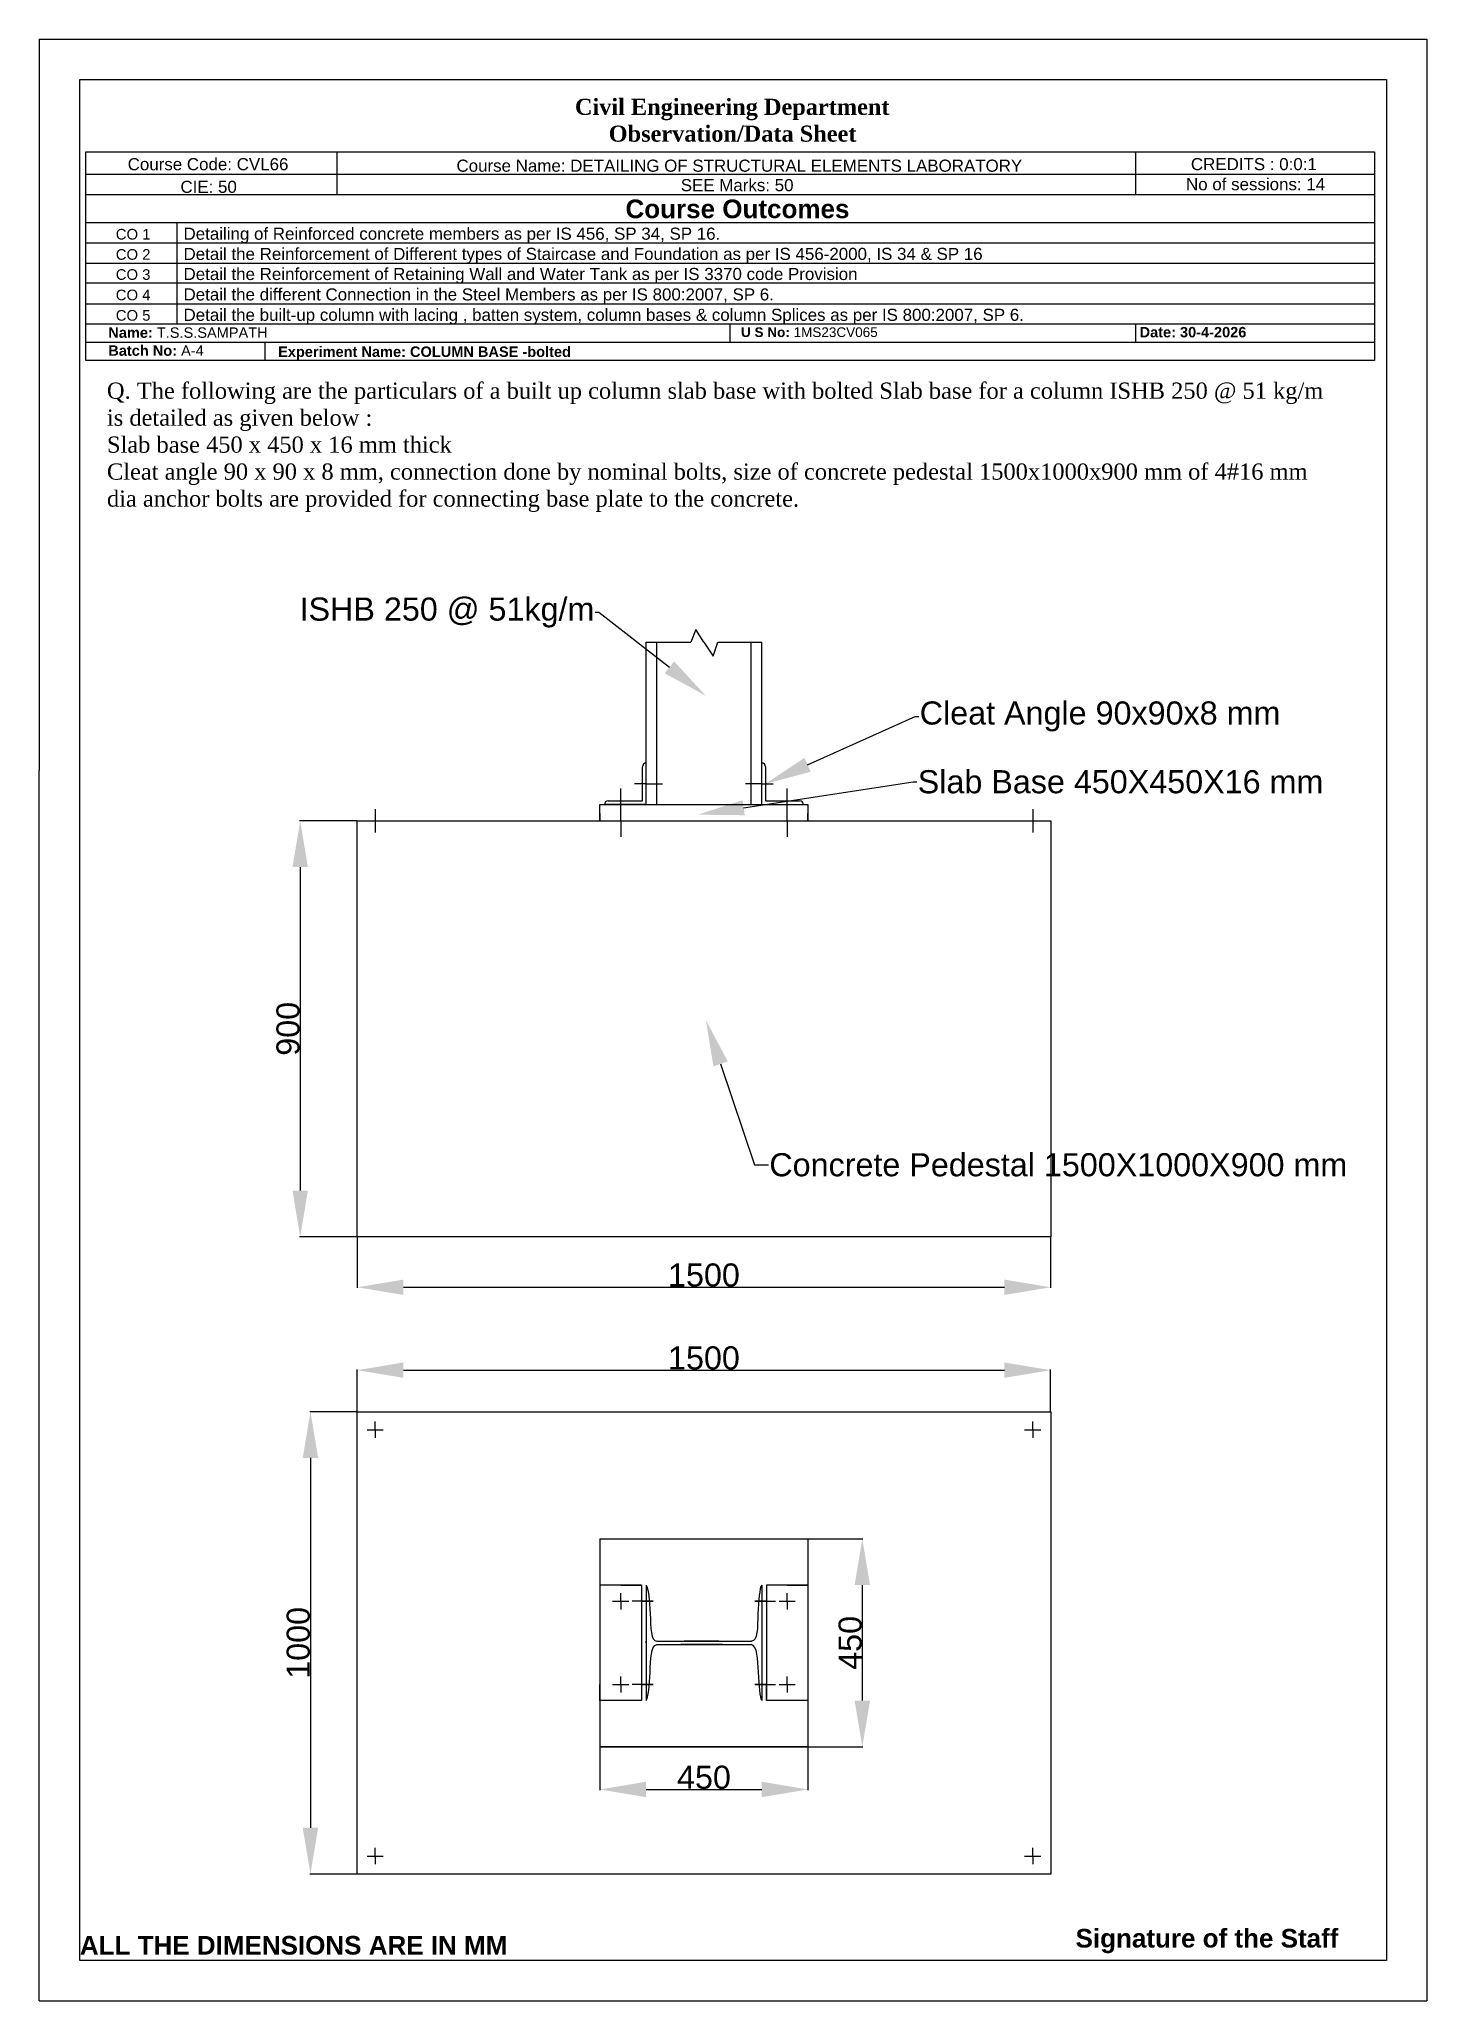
# Model space of a CAD drawing. Header units: millimetres. Extents: x 868 to 41290, y -4185 to 3706.
# Drawn here: x 28549 to 31550, y -3793 to 450 of the extents above; entities that cross this region are included whole.
import ezdxf
from ezdxf import colors
from ezdxf.entities.mleader import LeaderData, LeaderLine
from ezdxf.math import Vec2, Vec3

# ---------------------------------------------------------------- set-up
doc = ezdxf.new("R2010")
doc.units = ezdxf.units.MM
doc.styles.get("Standard").update_dxf_attribs({"font": 'arial.ttf'})
doc.dimstyles.new('ISO-25', dxfattribs={"dimtxt": 25, "dimasz": 10, "dimexe": 1.25, "dimexo": 0.625, "dimtad": 1, "dimdsep": 46, "dimtxsty": 'Standard', "dimcen": 2.5, "dimadec": 0, "dimazin": 0, "dimtfac": 1, "dimtmove": 0, "dimatfit": 3, "dimfxl": 1, "dimarcsym": 0})

msp = doc.modelspace()

# ---------------------------------------------------------------- texts
at = {"attachment_point": 1}
for s, width, gutter_width, insert, char_height in [('\\pxqc;{\\fBookman Old Style|b0|i0|c0|p18;\\H1.16667x;         \\fBookman Old Style|b1|i0|c0|p18;\\H1.14285x;       Civil Engineering Department\\P               Observation/Data Sheet}', 1325.53707, 130.506, (29286.995, 321.642), 26.101181), ('Course Code: CVL66', 1226.22337, 130.954, (28739.807, 193.236), 26.19086), ('Course Name: DETAILING OF STRUCTURAL ELEMENTS LABORATORY', 1226.22337, 130.954, (29451.084, 190.025), 26.19086), ('CREDITS : 0:0:1', 1226.22337, 130.954, (31039.769, 193.403), 26.19086), ('CIE: 50', 1226.22337, 130.954, (28853.968, 144.29), 26.1909), ('SEE Marks: 50', 1226.22337, 130.954, (29936.224, 147.942), 26.19086), ('No of sessions: 14', 1226.22337, 130.954, (31029.18, 149.921), 26.19086), ('{\\fArial|b1|i0|c0|p34;Course Outcomes}', 1226.22337, 130.954, (29816.734, 103.629), 40.26032), ('Detailing of Reinforced concrete members as per IS 456, SP 34, SP 16.', 1226.22337, 130.954, (28860.637, 42.926), 26.19086), ('CO 1', 1077.49699, 115.071, (28714.101, 40.138), 23.0142), ('Detail the Reinforcement of Different types of Staircase and Foundation as per IS 456-2000, IS 34 & SP 16', 2118.8861, 130.954, (28860.637, -0.839), 26.190859), ('CO 2', 1077.49699, 115.071, (28714.101, -3.627), 23.0142), ('CO 3', 1077.49699, 115.071, (28714.101, -47.035), 23.0142), ('Detail the Reinforcement of Retaining Wall and Water Tank as per IS 3370 code Provision', 1846.75797, 130.954, (28860.637, -44.247), 26.19086), ('CO 4', 1077.49699, 115.071, (28714.101, -91.226), 23.0142), ('Detail the different Connection in the Steel Members as per IS 800:2007, SP 6.', 1613.7998, 130.954, (28860.637, -88.438), 26.19086), ('CO 5', 1077.49699, 115.071, (28714.101, -135.391), 23.0142), ('Detail the built-up column with lacing , batten system, column bases & column Splices as per IS 800:2007, SP 6.', 2174.54867, 130.954, (28860.637, -132.603), 26.190859), ('{\\fArial|b1|i0|c0|p34;Name: }T.S.S.SAMPATH', 1226.22337, 130.954, (28697.915, -172.895), 22.54578), ('{\\fArial|b1|i0|c0|p34;Batch No: }A-4', 1226.22337, 130.954, (28697.915, -211.786), 22.54578), ('{\\fArial|b1|i0|c0|p34;U S No: }1MS23CV065', 1226.22337, 130.954, (30066.573, -172.81), 20.93536), ('{\\fArial|b1|i0|c0|p34;Date: 30-4-2026}', 1226.22337, 130.954, (30928.69, -171.91), 22.54578), ('{\\fArial|b1|i0|c0|p34;Experiment Name: COLUMN BASE -bolted}', 1226.22337, 130.954, (29065.247, -214.217), 22.54578), ('{\\fBookman Old Style|b0|i0|c0|p18;Q. The following are the particulars of a built up column slab base with bolted Slab base for a column ISHB 250 @ 51 kg/m is detailed as given below : \\PSlab base 450 x 450 x 16 mm thick \\PCleat angle 90 x 90 x 8 mm, connection done by nominal bolts, size of concrete pedestal 1500x1000x900 mm of 4#16 mm dia anchor bolts are provided for connecting base plate to the concrete.}', 2659.15061, 12.5, (28694.995, -292.27), 35), ('{\\fArial|b1|i0|c0|p34;Signature of the Staff}', 1226.22337, 130.954, (30790.294, -3637.274), 40.26032), ('{\\fArial|b1|i0|c0|p34;ALL THE DIMENSIONS ARE IN MM}', 1226.22337, 130.954, (28636.389, -3652.541), 40.26032)]:
    msp.add_mtext_dynamic_manual_height_columns(s, width=width, gutter_width=gutter_width, heights=[0], dxfattribs=dict(at, insert=insert, char_height=char_height))

# ---------------------------------------------------------------- blocks, each defined once
blk = doc.blocks.new('*D32')
at = {"color": 0, "lineweight": -2, "transparency": 16777216}
for p, q in [((29235.8, -1240.2), (29111.8, -1240.2)), ((29113, -1340.2), (29113, -2040.2)), ((29235.8, -2140.2), (29111.8, -2140.2))]:
    blk.add_line(p, q, dxfattribs=at)
for points in [[(29096.4, -1340.2), (29129.7, -1340.2), (29113, -1240.2)], [(29096.4, -2040.2), (29129.7, -2040.2), (29113, -2140.2)]]:
    blk.add_solid(points, dxfattribs=at)
at = {"layer": 'Defpoints', "color": 0, "lineweight": -2, "transparency": 16777216}
for p in [(29236.4, -1240.2), (29113, -2140.2), (29236.4, -2140.2)]:
    blk.add_point(p, dxfattribs=at)
at = {"color": 0, "transparency": 16777216, "insert": (29086.9, -1690.2), "char_height": 50, "attachment_point": 5, "rotation": 90}
blk.add_mtext('900', dxfattribs=at)
blk = doc.blocks.new('*D33')
at = {"color": 0, "lineweight": -2, "transparency": 16777216}
for p, q in [((29236.4, -2140.8), (29236.4, -2250.5)), ((30736.4, -2140.8), (30736.4, -2250.5)), ((29336.4, -2249.3), (30636.4, -2249.3))]:
    blk.add_line(p, q, dxfattribs=at)
for points in [[(29336.4, -2232.6), (29336.4, -2265.9), (29236.4, -2249.3)], [(30636.4, -2232.6), (30636.4, -2265.9), (30736.4, -2249.3)]]:
    blk.add_solid(points, dxfattribs=at)
at = {"layer": 'Defpoints', "color": 0, "lineweight": -2, "transparency": 16777216}
for p in [(29236.4, -2140.2), (30736.4, -2140.2), (30736.4, -2249.3)]:
    blk.add_point(p, dxfattribs=at)
at = {"color": 0, "transparency": 16777216, "insert": (29986.4, -2223.1), "char_height": 50, "attachment_point": 5}
blk.add_mtext('1500', dxfattribs=at)
blk = doc.blocks.new('*D34')
at = {"color": 0, "lineweight": -2, "transparency": 16777216}
for p, q in [((29236.4, -2517.9), (29236.4, -2427.3)), ((29336.4, -2428.6), (30636.4, -2428.6)), ((30736.4, -2517.9), (30736.4, -2427.3))]:
    blk.add_line(p, q, dxfattribs=at)
for points in [[(29336.4, -2411.9), (29336.4, -2445.2), (29236.4, -2428.6)], [(30636.4, -2411.9), (30636.4, -2445.2), (30736.4, -2428.6)]]:
    blk.add_solid(points, dxfattribs=at)
at = {"layer": 'Defpoints', "color": 0, "lineweight": -2, "transparency": 16777216}
for p in [(30736.4, -2428.6), (29236.4, -2518.5), (30736.4, -2518.5)]:
    blk.add_point(p, dxfattribs=at)
at = {"color": 0, "transparency": 16777216, "insert": (29986.4, -2402.4), "char_height": 50, "attachment_point": 5}
blk.add_mtext('1500', dxfattribs=at)
blk = doc.blocks.new('*D35')
at = {"color": 0, "lineweight": -2, "transparency": 16777216}
for p, q in [((29235.8, -2518.5), (29134, -2518.5)), ((29135.2, -2618.5), (29135.2, -3418.5)), ((29235.8, -3518.5), (29134, -3518.5))]:
    blk.add_line(p, q, dxfattribs=at)
for points in [[(29118.5, -2618.5), (29151.9, -2618.5), (29135.2, -2518.5)], [(29118.5, -3418.5), (29151.9, -3418.5), (29135.2, -3518.5)]]:
    blk.add_solid(points, dxfattribs=at)
at = {"layer": 'Defpoints', "color": 0, "lineweight": -2, "transparency": 16777216}
for p in [(29236.4, -2518.5), (29135.2, -3518.5), (29236.4, -3518.5)]:
    blk.add_point(p, dxfattribs=at)
at = {"color": 0, "transparency": 16777216, "insert": (29109.1, -3018.5), "char_height": 50, "attachment_point": 5, "rotation": 90}
blk.add_mtext('1000', dxfattribs=at)
blk = doc.blocks.new('*D36')
at = {"color": 0, "lineweight": -2, "transparency": 16777216}
for p, q in [((29761.4, -3244.1), (29761.4, -3336.9)), ((30211.4, -3244.1), (30211.4, -3336.9)), ((29861.4, -3335.6), (30111.4, -3335.6))]:
    blk.add_line(p, q, dxfattribs=at)
for points in [[(29861.4, -3318.9), (29861.4, -3352.3), (29761.4, -3335.6)], [(30111.4, -3318.9), (30111.4, -3352.3), (30211.4, -3335.6)]]:
    blk.add_solid(points, dxfattribs=at)
at = {"layer": 'Defpoints', "color": 0, "lineweight": -2, "transparency": 16777216}
for p in [(29761.4, -3243.5), (30211.4, -3243.5), (30211.4, -3335.6)]:
    blk.add_point(p, dxfattribs=at)
at = {"color": 0, "transparency": 16777216, "insert": (29986.4, -3309.5), "char_height": 50, "attachment_point": 5}
blk.add_mtext('450', dxfattribs=at)
blk = doc.blocks.new('*D37')
at = {"color": 0, "lineweight": -2, "transparency": 16777216}
for p, q in [((30212.1, -2793.5), (30330.3, -2793.5)), ((30329, -2893.5), (30329, -3143.5)), ((30214.4, -3243.5), (30330.3, -3243.5))]:
    blk.add_line(p, q, dxfattribs=at)
for points in [[(30312.3, -2893.5), (30345.7, -2893.5), (30329, -2793.5)], [(30312.3, -3143.5), (30345.7, -3143.5), (30329, -3243.5)]]:
    blk.add_solid(points, dxfattribs=at)
at = {"layer": 'Defpoints', "color": 0, "lineweight": -2, "transparency": 16777216}
for p in [(30211.4, -2793.5), (30213.8, -3243.5), (30329, -3243.5)]:
    blk.add_point(p, dxfattribs=at)
at = {"color": 0, "transparency": 16777216, "insert": (30302.9, -3018.5), "char_height": 50, "attachment_point": 5, "rotation": 90}
blk.add_mtext('450', dxfattribs=at)

# ---------------------------------------------------------------- dimensions: what is measured, and where the dimension line sits
for base, p1, p2, picture, middle in [((29113.021, -2140.192), (29236.435, -1240.192), (29236.435, -2140.192), '*D32', (29086.868, -1690.192)), ((29135.215, -3518.508), (29236.435, -2518.508), (29236.435, -3518.508), '*D35', (29109.062, -3018.508)), ((30329.013, -3243.508), (30211.435, -2793.508), (30213.79, -3243.508), '*D37', (30302.859, -3018.508))]:
    dim = msp.add_linear_dim(base=base, p1=p1, p2=p2, angle=90, dimstyle='ISO-25', override={"dimtxt": 50, "dimasz": 100})
    dim.commit()
    dim.dimension.update_dxf_attribs({"geometry": picture, "text_midpoint": middle})
for base, p1, p2, picture, middle in [((30736.435, -2249.263), (29236.435, -2140.192), (30736.435, -2140.192), '*D33', (29986.435, -2223.11)), ((30736.435, -2428.582), (29236.435, -2518.508), (30736.435, -2518.508), '*D34', (29986.435, -2402.428)), ((30211.435, -3335.612), (29761.435, -3243.508), (30211.435, -3243.508), '*D36', (29986.435, -3309.459))]:
    dim = msp.add_linear_dim(base=base, p1=p1, p2=p2, dimstyle='ISO-25', override={"dimtxt": 50, "dimasz": 100})
    dim.commit()
    dim.dimension.update_dxf_attribs({"geometry": picture, "text_midpoint": middle})

# ---------------------------------------------------------------- linework, layer by layer
for p, q in [((28548.511, 450.448), (31550.008, 450.448)), ((28548.511, 450.448), (28548.511, -1131.132)), ((31550.008, 450.448), (31550.008, -3792.695)), ((29192.206, 206.815), (29192.206, 113.856)), ((30920.073, 206.815), (30920.073, 113.856)), ((28649.284, 158.557), (31436.752, 158.557)), ((31436.752, 113.856), (28649.284, 113.856)), ((28649.284, 53.848), (31436.752, 53.848)), ((28846.33, 53.848), (28846.33, 9.38)), ((31436.752, 9.38), (28649.284, 9.38)), ((28846.33, 9.38), (28846.33, -33.682)), ((28649.284, -33.682), (31436.752, -33.682)), ((28846.33, -33.682), (28846.33, -77.436)), ((31436.752, -77.436), (28649.284, -77.436)), ((28846.33, -77.436), (28846.33, -122.065)), ((28649.284, -122.065), (31436.752, -122.065)), ((28846.33, -122.065), (28846.33, -165.764)), ((31436.752, -165.764), (28649.284, -165.764)), ((30042.797, -204.781), (30042.797, -165.764)), ((30920.801, -204.781), (30920.801, -165.764)), ((28649.284, -204.781), (31436.752, -204.781)), ((29037.425, -244.544), (29037.425, -204.781)), ((29968.713, -826.691), (29958.356, -853.733)), ((29986.435, -853.733), (29968.713, -826.691)), ((29861.435, -1205.192), (29861.435, -853.733)), ((29861.435, -853.733), (29958.356, -853.733)), ((29884.635, -1205.192), (29884.635, -853.733)), ((29986.435, -853.733), (30006.161, -883.834)), ((30006.161, -883.834), (30016.715, -853.733)), ((30016.715, -853.733), (30111.435, -853.733)), ((30088.235, -1205.192), (30088.235, -853.733)), ((30111.435, -1205.192), (30111.435, -853.733)), ((28548.511, -3792.695), (28548.511, -1131.132)), ((29853.435, -1197.192), (29853.435, -1123.192)), ((29861.435, -1205.192), (29861.435, -1115.192)), ((30111.435, -1205.192), (30111.435, -1115.192)), ((30119.435, -1123.192), (30119.435, -1197.192)), ((29806.435, -1240.192), (29806.435, -1170.192)), ((29861.435, -1160.192), (29836.435, -1160.192)), ((29861.435, -1160.192), (29896.435, -1160.192)), ((30111.435, -1160.192), (30076.435, -1160.192)), ((30111.435, -1160.192), (30136.435, -1160.192)), ((30166.435, -1240.192), (30166.435, -1170.192)), ((29275.326, -1215.192), (29275.326, -1265.192)), ((29761.435, -1240.192), (29761.435, -1205.192)), ((29761.435, -1205.192), (30211.435, -1205.192)), ((29761.435, -1224.192), (29761.435, -1240.192)), ((29761.435, -1224.192), (29761.435, -1240.192)), ((29861.435, -1205.192), (29771.435, -1205.192)), ((29779.435, -1197.192), (29853.435, -1197.192)), ((29936.435, -1205.192), (30026.435, -1205.192)), ((29943.935, -1205.192), (30018.935, -1205.192)), ((29981.435, -1205.192), (30026.435, -1205.192)), ((29986.435, -1205.192), (30018.935, -1205.192)), ((30119.435, -1197.192), (30193.435, -1197.192)), ((30211.435, -1205.192), (30211.435, -1240.192)), ((30211.435, -1240.192), (30211.435, -1224.192)), ((30211.435, -1224.192), (30211.435, -1240.192)), ((30697.544, -1215.192), (30697.544, -1265.192)), ((29236.435, -1240.192), (30736.435, -1240.192)), ((29236.435, -2140.192), (29236.435, -1240.192)), ((29761.435, -1240.192), (29986.435, -1240.192)), ((29806.435, -1240.192), (29806.435, -1275.192)), ((29986.435, -1240.192), (30211.435, -1240.192)), ((30166.435, -1240.192), (30166.435, -1275.192)), ((30736.435, -1240.192), (30736.435, -2140.192)), ((30736.435, -2140.192), (29236.435, -2140.192)), ((29236.435, -2518.508), (30736.435, -2518.508)), ((29236.435, -3518.508), (29236.435, -2518.508)), ((29275.326, -2557.399), (29275.326, -2539.899)), ((30697.544, -2557.399), (30697.544, -2539.899)), ((30736.435, -2518.508), (30736.435, -3518.508)), ((29257.826, -2557.399), (29292.826, -2557.399)), ((29275.326, -2557.399), (29275.326, -2574.899)), ((30680.044, -2557.399), (30715.044, -2557.399)), ((30697.544, -2557.399), (30697.544, -2574.899)), ((29236.435, -3018.508), (29236.435, -2793.508)), ((29761.435, -2793.508), (29761.435, -3243.508)), ((29761.435, -2793.508), (30211.435, -2793.508)), ((30211.435, -2793.508), (30211.435, -3243.508)), ((30736.435, -2793.508), (30736.435, -3243.508)), ((29851.435, -2893.508), (29761.435, -2893.508)), ((29806.435, -2893.508), (29761.435, -2893.508)), ((29761.435, -2893.508), (29761.435, -2928.508)), ((29761.435, -2893.508), (29761.435, -3143.508)), ((29806.435, -2893.508), (29851.435, -2893.508)), ((29806.435, -2928.508), (29806.435, -2911.008)), ((29851.435, -2893.508), (29851.435, -3143.508)), ((29861.435, -2893.508), (29861.435, -3143.508)), ((30111.432, -2893.505), (30111.435, -3143.499)), ((30211.435, -2893.508), (30121.435, -2893.508)), ((30166.435, -2893.508), (30121.435, -2893.508)), ((30121.435, -2893.508), (30121.435, -2928.508)), ((30121.435, -2893.508), (30121.435, -3143.508)), ((30166.435, -2893.508), (30211.435, -2893.508)), ((30166.435, -2928.508), (30166.435, -2911.008)), ((30211.435, -2893.508), (30211.435, -3143.508)), ((29788.935, -2928.508), (29823.935, -2928.508)), ((29806.435, -2928.508), (29806.435, -2946.008)), ((29876.435, -2928.508), (29831.435, -2928.508)), ((29851.435, -2928.508), (29876.435, -2928.508)), ((30121.435, -2928.508), (30096.435, -2928.508)), ((30096.435, -2928.508), (30141.435, -2928.508)), ((30148.935, -2928.508), (30183.935, -2928.508)), ((30166.435, -2928.508), (30166.435, -2946.008)), ((29861.435, -3018.508), (29861.435, -3015.058)), ((29884.635, -3015.058), (30089.569, -3015.058)), ((29884.635, -3021.958), (30088.235, -3021.958)), ((29936.435, -3015.058), (30026.435, -3015.058)), ((30026.467, -3021.958), (29936.467, -3021.958)), ((30018.935, -3015.058), (29943.935, -3015.058)), ((30019.273, -3021.958), (29944.273, -3021.958)), ((29981.435, -3015.058), (30026.435, -3015.058)), ((30111.433, -3015.058), (30111.435, -3015.058)), ((30111.433, -3021.958), (30111.435, -3021.958)), ((29806.435, -3108.508), (29806.435, -3091.008)), ((30166.435, -3108.508), (30166.435, -3091.008)), ((29761.435, -3143.508), (29761.435, -3108.508)), ((29788.935, -3108.508), (29823.935, -3108.508)), ((29806.435, -3108.508), (29806.435, -3126.008)), ((29876.435, -3108.508), (29831.435, -3108.508)), ((29851.435, -3108.508), (29876.435, -3108.508)), ((30121.435, -3108.508), (30096.435, -3108.508)), ((30096.435, -3108.508), (30141.435, -3108.508)), ((30121.435, -3143.508), (30121.435, -3108.508)), ((30148.935, -3108.508), (30183.935, -3108.508)), ((30166.435, -3108.508), (30166.435, -3126.008)), ((29851.435, -3143.508), (29761.435, -3143.508)), ((30211.435, -3143.508), (30121.435, -3143.508)), ((30211.435, -3243.508), (29761.435, -3243.508)), ((29761.435, -3243.508), (30246.435, -3243.508)), ((29275.326, -3479.617), (29275.326, -3462.117)), ((30697.544, -3479.617), (30697.544, -3462.117)), ((30736.435, -3518.508), (29236.435, -3518.508)), ((29257.826, -3479.617), (29292.826, -3479.617)), ((29275.326, -3479.617), (29275.326, -3497.117)), ((30680.044, -3479.617), (30715.044, -3479.617)), ((30697.544, -3479.617), (30697.544, -3497.117)), ((28548.511, -3792.695), (30431.236, -3792.695)), ((30431.236, -3792.695), (31550.008, -3792.695))]:
    msp.add_line(p, q)
for points in [[(28636.389, 363.681), (31462.66, 363.681), (31462.66, -3705.325), (28636.389, -3705.325)], [(28649.284, 206.815), (31436.752, 206.815), (31436.752, -244.544), (28649.284, -244.544)]]:
    msp.add_lwpolyline(points, close=True)
for points in [[(29861.435, -2893.508), (29863.081, -2896.83), (29864.556, -2901.88), (29865.864, -2908.431), (29867.009, -2916.258), (29867.996, -2925.138), (29868.83, -2934.845), (29869.514, -2945.153), (29870.054, -2955.839), (29870.483, -2966.651), (29870.952, -2977.241), (29871.639, -2987.231), (29872.724, -2996.247), (29874.387, -3003.914), (29876.807, -3009.855), (29880.163, -3013.694), (29884.635, -3015.058)], [(30111.432, -2893.505), (30109.808, -2896.839), (30108.368, -2901.898), (30107.106, -2908.458), (30106.015, -2916.293), (30105.089, -2925.18), (30104.323, -2934.892), (30103.71, -2945.205), (30103.244, -2955.894), (30102.891, -2966.709), (30102.502, -2977.299), (30101.903, -2987.289), (30100.916, -2996.301), (30099.365, -3003.96), (30097.074, -3009.89), (30093.868, -3013.715), (30089.569, -3015.058)], [(29861.435, -3143.508), (29863.059, -3140.176), (29864.503, -3135.128), (29865.774, -3128.6), (29866.88, -3120.826), (29867.832, -3112.04), (29868.636, -3102.479), (29869.302, -3092.376), (29869.837, -3081.966), (29870.279, -3071.496), (29870.773, -3061.262), (29871.495, -3051.568), (29872.62, -3042.723), (29874.321, -3035.033), (29876.775, -3028.804), (29880.154, -3024.343), (29884.635, -3021.958)], [(30111.435, -3143.499), (30110.358, -3140.178), (30109.308, -3135.14), (30108.299, -3128.621), (30107.344, -3120.855), (30106.457, -3112.076), (30105.651, -3102.521), (30104.939, -3092.422), (30104.335, -3082.017), (30103.819, -3071.55), (30103.241, -3061.317), (30102.419, -3051.623), (30101.169, -3042.775), (30099.309, -3035.078), (30096.655, -3028.839), (30093.024, -3024.363), (30088.235, -3021.958)]]:
    msp.add_lwpolyline(points)
for centre, start, end in [((29861.435, -1123.192), 90, 180), ((30111.435, -1123.192), 0, 90), ((29779.435, -1205.192), 90, 180), ((30193.435, -1205.192), 0, 90)]:
    msp.add_arc(centre, 8, start, end)

msp.set_redraw_order([(e.dxf.handle, doc.entitydb.next_handle()) for e in msp.query("TEXT MTEXT ATTDEF DIMENSION ARC_DIMENSION")])  # texts and dimensions are drawn at this point

# ---------------------------------------------------------------- leaders
ml = msp.add_multileader_mtext('Standard')
ml.set_content('ISHB 250 @ 51kg/m', color=256)
ml.set_leader_properties()
ml.build(insert=Vec2(0, 0))
ml.multileader.update_dxf_attribs({"arrow_head_size": 100})
ctx = ml.context
ctx.base_point, ctx.char_height, ctx.arrow_head_size, ctx.plane_origin = Vec3(29120.653, -789.577), 50, 100, Vec3(29990.567, -969.763)
ctx.text_align_type = 2
notes = []
notes.append((ctx, [(1, (1, 1, 0), (29759.392, -789.577), (-1, 0), 8, [(0, [(29990.567, -969.763)], 0, [])])]))
ctx.mtext.insert, ctx.mtext.alignment, ctx.mtext.flow_direction = Vec3(29749.392, -757.227), 3, 5
ml = msp.add_multileader_mtext('Standard')
ml.set_content('Cleat Angle 90x90x8 mm ', color=256)
ml.set_leader_properties()
ml.build(insert=Vec2(0, 0))
ml.multileader.update_dxf_attribs({"arrow_head_size": 100})
ctx = ml.context
ctx.base_point, ctx.char_height, ctx.arrow_head_size, ctx.plane_origin = Vec3(30451.117, -1014.354), 50, 100, Vec3(30119.435, -1160.192)
notes.append((ctx, [(0, (1, 1, 0), (30443.117, -1014.354), (1, 0), 8, [(0, [(30119.435, -1160.192)], 0, [])])]))
ctx.mtext.insert, ctx.mtext.flow_direction = Vec3(30453.117, -982.004), 5
ml = msp.add_multileader_mtext('Standard')
ml.set_content('Slab Base 450X450X16 mm', color=256)
ml.set_leader_properties()
ml.build(insert=Vec2(0, 0))
ml.multileader.update_dxf_attribs({"arrow_head_size": 100})
ctx = ml.context
ctx.base_point, ctx.char_height, ctx.arrow_head_size, ctx.plane_origin = Vec3(30446.881, -1156.102), 50, 100, Vec3(29973.403, -1226.983)
notes.append((ctx, [(0, (1, 1, 0), (30438.881, -1156.102), (1, 0), 8, [(0, [(29973.403, -1226.983)], 0, [])])]))
ctx.mtext.insert, ctx.mtext.flow_direction = Vec3(30448.881, -1130.676), 5
ml = msp.add_multileader_mtext('Standard')
ml.set_content('Concrete Pedestal 1500X1000X900 mm', color=256)
ml.set_leader_properties()
ml.build(insert=Vec2(0, 0))
ml.multileader.update_dxf_attribs({"arrow_head_size": 100})
ctx = ml.context
ctx.base_point, ctx.char_height, ctx.arrow_head_size, ctx.plane_origin = Vec3(30125.845, -1984.639), 50, 100, Vec3(29990.567, -1671.312)
notes.append((ctx, [(0, (1, 1, 0), (30096.093, -1984.639), (1, 0), 29.753, [(0, [(29990.567, -1671.312)], 0, [])])]))
ctx.mtext.insert, ctx.mtext.flow_direction = Vec3(30127.845, -1959.213), 5
for ctx, leaders in notes:
    for number, flags, end, landing, length, lines in leaders:
        leader = LeaderData()
        leader.index, (leader.has_last_leader_line, leader.has_dogleg_vector, leader.attachment_direction) = number, flags
        leader.last_leader_point, leader.dogleg_vector, leader.dogleg_length = Vec3(end), Vec3(landing), length
        for number, points, colour, breaks in lines:
            line = LeaderLine()
            line.index, line.vertices, line.color, line.breaks = number, Vec3.list(points), colors.encode_raw_color(colour), breaks
            leader.lines.append(line)
        ctx.leaders.append(leader)

doc.saveas('drawing.dxf')
